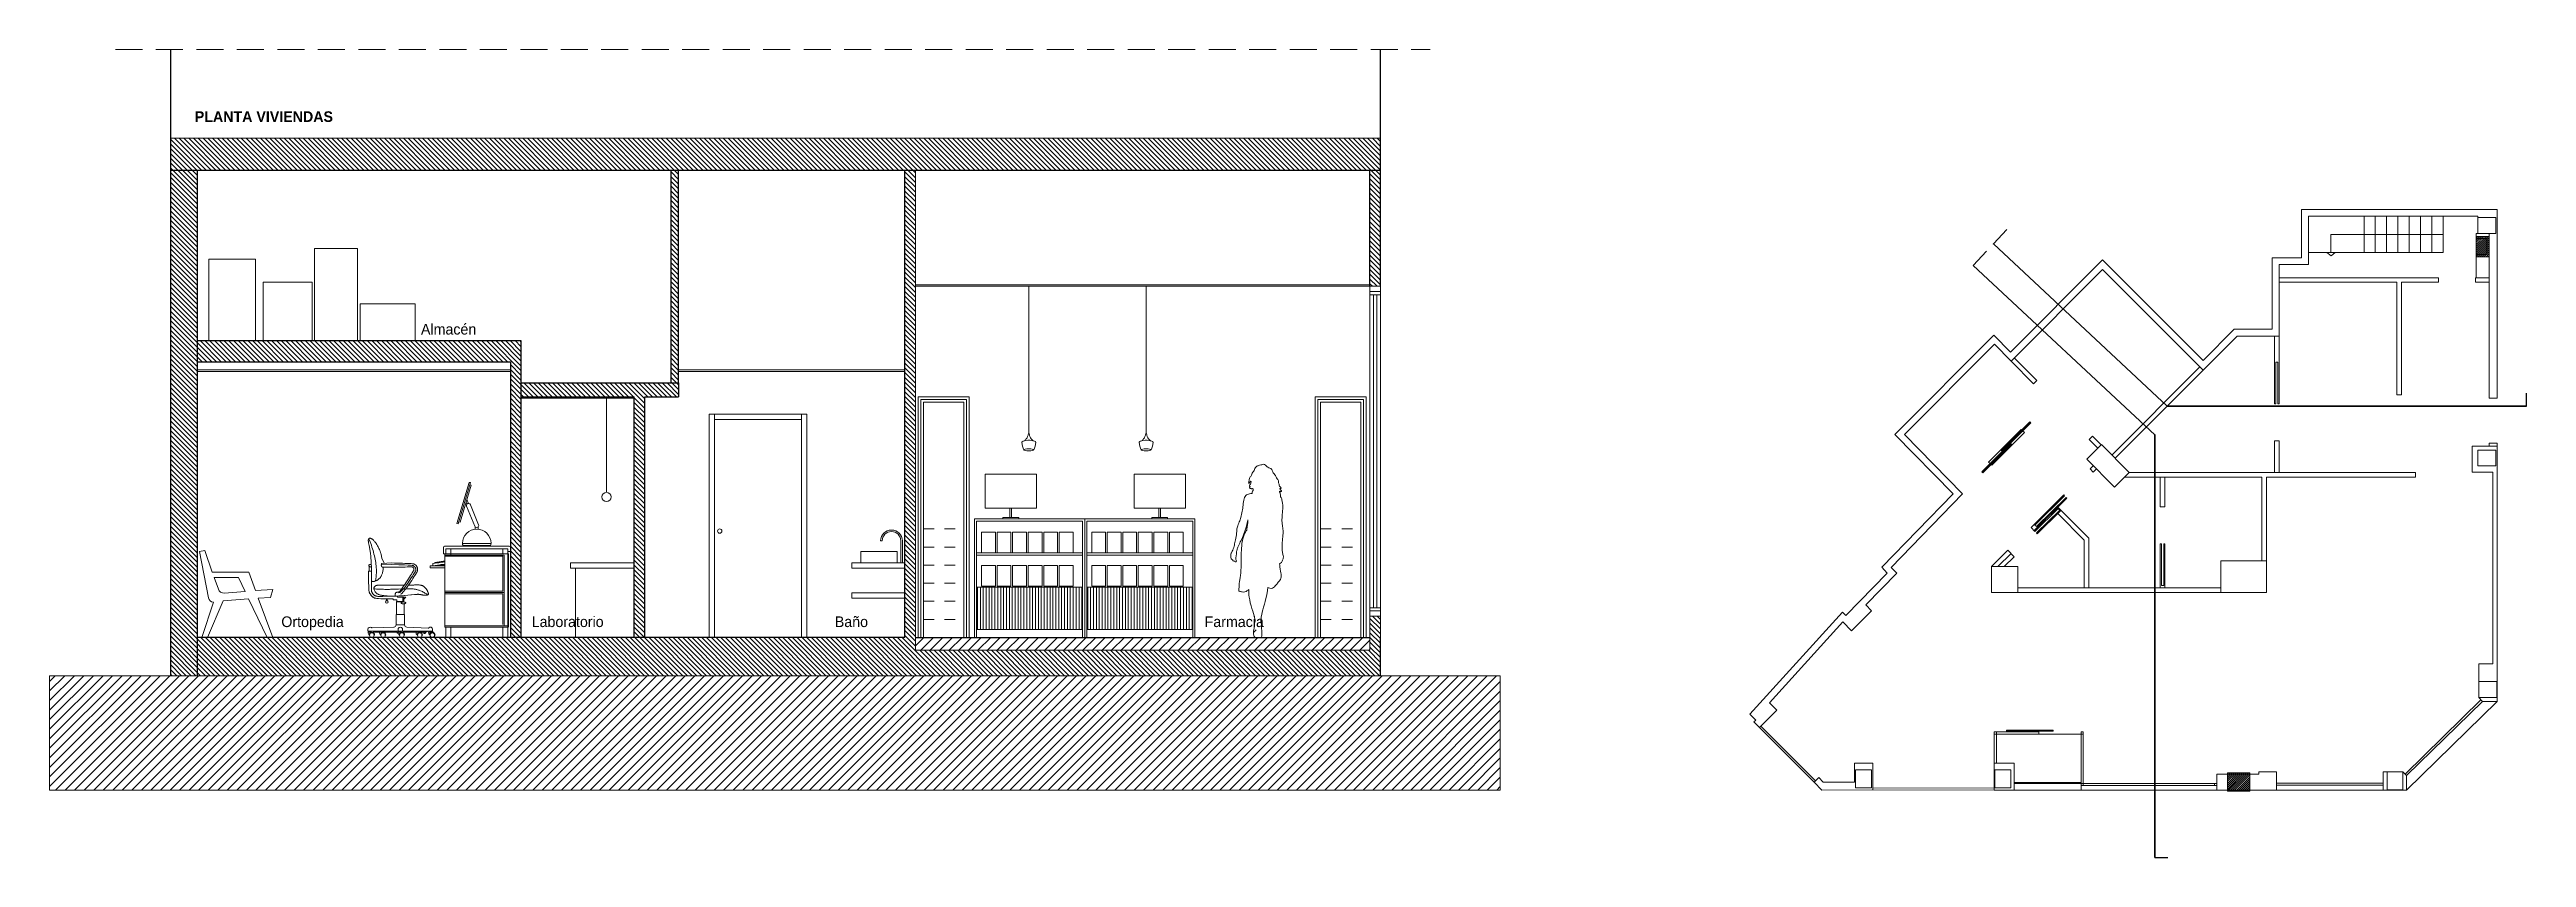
# Model space of a CAD drawing. Header units: millimetres. Extents: x -177 to 251, y 63 to 264.
# Drawn here: x 157.27 to 180.57, y 101.02 to 108.61 of the extents above; entities that cross this region are included whole.
import ezdxf

# ---------------------------------------------------------------- set-up
doc = ezdxf.new("R2010")
doc.units = ezdxf.units.MM
doc.header["$LTSCALE"] = 0.01
doc.linetypes.add('TRAZOS', pattern=[19.05, 12.7, -6.35])
doc.layers.get('0').update_dxf_attribs({"color": 2, "lineweight": 0})
for name, color, linetype, lineweight in [('ARQ_AUXILIARES', 4, 'Continuous', 0), ('ARQ_DISCONTINUAS', 6, 'TRAZOS', 5), ('ARQ_MOBILIARIO', 102, 'Continuous', 5), ('ARQ_PROYECCION', 3, 'Continuous', 9), ('ARQ_PROYECCION 1', 3, 'Continuous', 13), ('ARQ_PROYECCION 2', 5, 'Continuous', 5), ('ARQ_SECCION', 1, 'Continuous', 25), ('TEX_TEXTOS', 7, 'Continuous', 5)]:
    doc.layers.add(name, color=color, linetype=linetype, lineweight=lineweight)
doc.layers.add('ARQ_MOB_PERSONAS', color=7, linetype='Continuous', lineweight=9, true_color=0xa8bd31)
doc.styles.get("Standard").update_dxf_attribs({"font": 'GOTHIC.TTF'})

msp = doc.modelspace()

# ---------------------------------------------------------------- texts
at = {"layer": 'TEX_TEXTOS', "char_height": 0.1, "attachment_point": 1}
for s, insert in [('\\pi0.32522;{\\fCentury Gothic|b1|i0|c0|p34;PLANTA VIVIENDAS}', (158.311, 108.028)), ('\\pi0.6451;Almacén', (160.119, 106.03)), ('\\pi0.60632;Ortopedia', (158.844, 103.281)), ('Laboratorio', (161.806, 103.281)), ('\\pi0.78372;Baño', (163.874, 103.281)), ('Farmacia', (168.137, 103.281))]:
    msp.add_mtext_dynamic_manual_height_columns(s, width=1.89911, gutter_width=12.5, heights=[1.347], dxfattribs=dict(at, insert=insert))

# ---------------------------------------------------------------- blocks, each defined once
blk = doc.blocks.new('awrhaehah')
at = {"layer": 'ARQ_MOB_PERSONAS'}
for points, knots in [([(311.903, 72.924), (311.903, 72.93), (311.903, 72.944), (311.9, 72.961), (311.889, 72.984), (311.911, 72.969), (311.914, 72.983), (311.9, 72.991), (311.892, 73.006), (311.908, 73), (311.908, 73.009), (311.904, 73.017), (311.897, 73.022), (311.888, 73.031), (311.892, 73.044), (311.882, 73.055), (311.885, 73.067), (311.883, 73.082), (311.873, 73.095), (311.856, 73.114), (311.853, 73.134), (311.832, 73.148), (311.827, 73.174), (311.813, 73.192), (311.773, 73.205), (311.764, 73.225), (311.741, 73.234), (311.728, 73.225), (311.704, 73.224), (311.68, 73.212), (311.665, 73.203), (311.656, 73.182), (311.653, 73.162), (311.63, 73.15), (311.636, 73.127), (311.61, 73.107), (311.61, 73.087), (311.607, 73.071), (311.603, 73.063), (311.602, 73.051), (311.612, 73.057), (311.618, 73.064), (311.619, 73.073), (311.631, 73.066), (311.623, 73.057), (311.623, 73.044), (311.614, 73.038), (311.608, 73.024), (311.622, 73.021), (311.612, 73.014), (311.609, 73.003), (311.626, 73.002), (311.632, 73), (311.645, 73.004), (311.646, 72.99), (311.647, 72.98), (311.637, 72.981), (311.635, 72.957)], [-12.495269, -12.495269, -12.495269, -12.495269, -12.22955, -11.95892, -11.727586, -11.493198, -11.33558, -11.084128, -10.892357, -10.70245, -10.556093, -10.376519, -10.199866, -9.99059, -9.781702, -9.563317, -9.363744, -9.138207, -8.888104, -8.587972, -8.325152, -8.034431, -7.732561, -7.447001, -7.069273, -6.791145, -6.514721, -6.28611, -5.995942, -5.683295, -5.435755, -5.157589, -4.887859, -4.610291, -4.342981, -4.016751, -3.750555, -3.510096, -3.32521, -3.155524, -2.995345, -2.793767, -2.644226, -2.470011, -2.283897, -2.071122, -1.871485, -1.669976, -1.498929, -1.325107, -1.154993, -0.928951, -0.771724, -0.582315, -0.374294, -0.201939, 0, 0, 0, 0]), ([(311.635, 72.957), (311.627, 72.957), (311.61, 72.954), (311.571, 72.941), (311.553, 72.894), (311.552, 72.83), (311.539, 72.777), (311.529, 72.719), (311.52, 72.699), (311.498, 72.652), (311.491, 72.615), (311.489, 72.55), (311.472, 72.496), (311.467, 72.449), (311.445, 72.406), (311.438, 72.396), (311.434, 72.38), (311.436, 72.364), (311.437, 72.346), (311.442, 72.339), (311.459, 72.323), (311.47, 72.32), (311.489, 72.309), (311.488, 72.331), (311.48, 72.342), (311.484, 72.357), (311.487, 72.375), (311.488, 72.398), (311.491, 72.421), (311.503, 72.454), (311.525, 72.502), (311.554, 72.558), (311.577, 72.631), (311.59, 72.682), (311.595, 72.708)], [0.040155, 0.040155, 0.040155, 0.040155, 0.300768, 0.658338, 1.052729, 1.50969, 1.948028, 2.378124, 2.653768, 3.055435, 3.41891, 3.874758, 4.311479, 4.711235, 5.100965, 5.301666, 5.521376, 5.762893, 6.001014, 6.170811, 6.442308, 6.651612, 6.873631, 7.093032, 7.311656, 7.528709, 7.774123, 8.050505, 8.322871, 8.657486, 9.078272, 9.536873, 10.038541, 10.549832, 10.549832, 10.549832, 10.549832]), ([(311.595, 72.708), (311.595, 72.681), (311.593, 72.673), (311.595, 72.657), (311.586, 72.654), (311.59, 72.639), (311.587, 72.633), (311.586, 72.624), (311.584, 72.617), (311.585, 72.613)], [2.792918, 2.792918, 2.792918, 2.792918, 3.059711, 3.369305, 3.575225, 3.868714, 4.066213, 4.308728, 4.561442, 4.561442, 4.561442, 4.561442]), ([(311.894, 72.296), (311.901, 72.299), (311.916, 72.309), (311.919, 72.319), (311.923, 72.338), (311.932, 72.348), (311.927, 72.374), (311.919, 72.407), (311.919, 72.437), (311.917, 72.497), (311.928, 72.564), (311.927, 72.62), (311.918, 72.668), (311.916, 72.699), (311.918, 72.762), (311.927, 72.827), (311.919, 72.896), (311.911, 72.916), (311.903, 72.924)], [4.581483, 4.581483, 4.581483, 4.581483, 4.757685, 4.975653, 5.219035, 5.423075, 5.70845, 6.043423, 6.362736, 6.805488, 7.28546, 7.721857, 8.114824, 8.438585, 8.886827, 9.367394, 9.842047, 10.153468, 10.153468, 10.153468, 10.153468]), ([(311.585, 72.613), (311.579, 72.604), (311.568, 72.583), (311.55, 72.545), (311.533, 72.461), (311.533, 72.289), (311.529, 72.191), (311.511, 72.112), (311.515, 72.075), (311.507, 72.039), (311.52, 72.035), (311.553, 72.027), (311.579, 72.035), (311.595, 72.046), (311.605, 72.054)], [0, 0, 0, 0, 0.340315, 0.706043, 1.246633, 2.015994, 2.610019, 3.118831, 3.485837, 3.811611, 3.992863, 4.331968, 4.640359, 4.933237, 4.933237, 4.933237, 4.933237]), ([(311.785, 72.072), (311.836, 72.049), (311.849, 72.091), (311.885, 72.123), (311.902, 72.149), (311.904, 72.156), (311.91, 72.172), (311.909, 72.186), (311.908, 72.196), (311.908, 72.196), (311.906, 72.212), (311.901, 72.245), (311.895, 72.286), (311.894, 72.296)], [1.196758, 1.196758, 1.196758, 1.196758, 3.164584, 3.729927, 3.729927, 3.729927, 3.928441, 4.234126, 4.234126, 4.234126, 4.260384, 4.749195, 4.894001, 4.894001, 4.894001, 4.894001]), ([(311.605, 72.054), (311.604, 72.03), (311.606, 71.976), (311.632, 71.877), (311.66, 71.79), (311.664, 71.767), (311.666, 71.756)], [-1.921441, -1.921441, -1.921441, -1.921441, -1.481326, -0.875389, -0.332391, 0, 0, 0, 0]), ([(311.719, 71.749), (311.719, 71.766), (311.72, 71.8), (311.744, 71.888), (311.769, 71.985), (311.78, 72.027), (311.785, 72.072)], [0, 0, 0, 0, 0.40234, 0.952635, 1.546323, 1.910029, 1.910029, 1.910029, 1.910029]), ([(311.663, 71.755), (311.658, 71.75), (311.658, 71.701), (311.646, 71.654), (311.653, 71.623), (311.656, 71.601), (311.698, 71.603), (311.728, 71.603), (311.729, 71.633), (311.725, 71.685), (311.725, 71.711), (311.723, 71.732), (311.72, 71.746), (311.719, 71.749)], [0, 0, 0, 0, 0.405198, 0.826929, 1.149772, 1.407464, 1.758577, 2.053482, 2.342942, 2.762643, 3.060743, 3.35551, 3.479463, 3.479463, 3.479463, 3.479463])]:
    blk.add_open_spline(points, degree=3, knots=knots, dxfattribs=at)
blk.add_open_spline([(311.666, 71.756), (311.665, 71.756), (311.664, 71.756), (311.663, 71.755)], degree=3, dxfattribs=at)
blk = doc.blocks.new('q4gqwrge')
at = {"layer": 'ARQ_MOBILIARIO'}
for p, q in [((1430.389, 889.423), (1430.389, 890.808)), ((1430.382, 889.423), (1430.397, 889.423))]:
    blk.add_line(p, q, dxfattribs=at)
blk.add_ellipse((1430.389, 889.119), major_axis=(-0.0917, 0), ratio=0.214926, dxfattribs=at)
for points, knots in [([(1430.259, 889.261), (1430.26, 889.264), (1430.262, 889.27), (1430.266, 889.274), (1430.267, 889.275)], [0, 0, 0, 0, 1.084935, 1.711007, 1.711007, 1.711007, 1.711007]), ([(1430.267, 889.275), (1430.288, 889.283), (1430.358, 889.307), (1430.447, 889.302), (1430.504, 889.278), (1430.513, 889.274)], [1.941003, 1.941003, 1.941003, 1.941003, 8.486719, 24.188539, 27.030156, 27.030156, 27.030156, 27.030156]), ([(1430.3, 889.287), (1430.316, 889.298), (1430.359, 889.333), (1430.375, 889.386), (1430.382, 889.423)], [2.482764, 2.482764, 2.482764, 2.482764, 8.247085, 19.15, 19.15, 19.15, 19.15]), ([(1430.477, 889.288), (1430.462, 889.299), (1430.419, 889.334), (1430.403, 889.386), (1430.397, 889.423)], [2.656786, 2.656786, 2.656786, 2.656786, 8.247085, 19.15, 19.15, 19.15, 19.15]), ([(1430.52, 889.261), (1430.518, 889.264), (1430.517, 889.269), (1430.514, 889.273), (1430.513, 889.274)], [0, 0, 0, 0, 1.084935, 1.456668, 1.456668, 1.456668, 1.456668]), ([(1430.259, 889.261), (1430.266, 889.209), (1430.272, 889.155), (1430.298, 889.117), (1430.299, 889.115)], [0, 0, 0, 0, 14.632512, 15.185989, 15.185989, 15.185989, 15.185989]), ([(1430.52, 889.261), (1430.513, 889.209), (1430.506, 889.155), (1430.48, 889.117), (1430.48, 889.115)], [0, 0, 0, 0, 14.632512, 15.185989, 15.185989, 15.185989, 15.185989])]:
    blk.add_open_spline(points, degree=3, knots=knots, dxfattribs=at)
blk = doc.blocks.new('Musa01al')
at = {"color": 0, "linetype": 'ByBlock'}
for points in [[(0.527, 0.44), (0.689, 0.452), (0.666, 0.377), (0.552, 0.369), (0.69, 0), (0.635, 0), (0.462, 0.362), (0.223, 0.345), (0.074, 0), (0.02, 0), (0.13, 0.333, -0.346188), (0.083, 0.373), (0, 0.808), (0.049, 0.818), (0.12, 0.615), (0.463, 0.615)], [(0.138, 0.565), (0.177, 0.454, 0.381218), (0.233, 0.418), (0.429, 0.432), (0.366, 0.565)]]:
    blk.add_lwpolyline(points, format="xyb", close=True, dxfattribs=at)
blk = doc.blocks.new('FEWFWEFEWFFWEF')
h = blk.add_hatch()
h.set_pattern_fill('ANSI31', color=256, scale=0.1, angle=45, style=0)
h.set_pattern_definition([(90, (17.930634, 26.390706), (-0.0125, 2e-18), [])])
edge = h.paths.add_edge_path()
edge.add_line((31.652, 31.416), (31.402, 31.416))
edge.add_ellipse((31.419, 31.438), major_axis=(-0.0198, 0.0198), ratio=1, start_angle=95.4599, end_angle=135)
edge.add_line((31.419, 31.41), (31.634, 31.41))
edge.add_ellipse((31.634, 31.438), major_axis=(0.0198, 0.0198), ratio=1, start_angle=225, end_angle=264.5401)
for p, q in [((31.579, 31.985), (31.593, 31.989)), ((31.683, 31.637), (31.579, 31.985)), ((31.587, 32.008), (31.597, 32.011)), ((31.703, 31.622), (31.587, 32.008)), ((31.713, 31.625), (31.597, 32.011)), ((31.51, 31.613), (31.587, 31.801)), ((31.623, 31.787), (31.545, 31.599)), ((31.605, 31.813), (31.619, 31.849)), ((31.619, 31.807), (31.626, 31.826)), ((31.515, 31.571), (31.515, 31.592)), ((31.541, 31.571), (31.541, 31.592)), ((31.697, 31.641), (31.683, 31.637)), ((31.713, 31.625), (31.703, 31.622)), ((31.391, 31.436), (31.662, 31.436)), ((31.402, 31.416), (31.652, 31.416)), ((31.419, 31.41), (31.634, 31.41))]:
    blk.add_line(p, q)
for centre, radius, start, end in [((31.605, 31.794), 0.0192, 337.6472, 157.6472), ((31.527, 31.436), 0.135, 0.8343, 179.1657), ((31.528, 31.606), 0.0192, 157.6472, 337.6472), ((31.419, 31.438), 0.0279, 179.1657, 270), ((31.634, 31.438), 0.0279, 270, 0.8343)]:
    blk.add_arc(centre, radius, start, end)
blk = doc.blocks.new('wrgwrgwg')
at = {"layer": 'ARQ_MOBILIARIO', "ltscale": 10}
for p, q in [((302.708, 72.27), (302.708, 72.33)), ((302.708, 72.27), (302.708, 72.33)), ((302.708, 72.27), (302.723, 72.27)), ((302.708, 72.27), (302.723, 72.27)), ((303.328, 72.34), (302.718, 72.34)), ((302.723, 72.27), (302.777, 72.27)), ((302.723, 72.258), (302.723, 72.27)), ((302.723, 72.27), (302.777, 72.27)), ((302.723, 72.258), (302.723, 72.27)), ((302.777, 72.258), (302.723, 72.258)), ((302.777, 72.258), (302.723, 72.258)), ((302.723, 72.246), (302.723, 71.917)), ((302.723, 72.246), (302.723, 71.917)), ((303.314, 72.316), (302.732, 72.316)), ((302.732, 72.316), (302.777, 72.316)), ((302.732, 72.27), (302.732, 72.316)), ((302.732, 72.316), (302.732, 72.27)), ((302.732, 72.316), (302.777, 72.316)), ((302.732, 72.27), (302.732, 72.316)), ((302.732, 72.316), (302.732, 72.27)), ((302.777, 72.27), (302.732, 72.27)), ((302.777, 72.27), (302.732, 72.27)), ((302.777, 72.316), (302.777, 72.27)), ((302.777, 72.316), (302.777, 72.27)), ((303.268, 72.27), (302.777, 72.27)), ((302.777, 72.27), (302.777, 72.258)), ((302.777, 72.27), (302.777, 72.258)), ((303.268, 72.316), (303.268, 72.27)), ((303.268, 72.27), (303.32, 72.27)), ((303.314, 72.316), (303.314, 72.27)), ((303.314, 72.295), (303.314, 72.316)), ((303.314, 72.295), (303.314, 72.293)), ((303.314, 72.29), (303.338, 72.29)), ((303.314, 71.58), (303.314, 72.27)), ((303.32, 71.58), (303.32, 72.27)), ((303.338, 72.29), (303.338, 72.33)), ((302.151, 72.18), (302.13, 72.229)), ((302.583, 72.156), (302.723, 72.156)), ((302.583, 72.156), (302.583, 72.136)), ((302.583, 72.156), (302.723, 72.156)), ((302.583, 72.156), (302.583, 72.136)), ((302.583, 72.136), (302.723, 72.136)), ((302.583, 72.136), (302.723, 72.136)), ((302.61, 72.177), (302.723, 72.194)), ((302.61, 72.177), (302.723, 72.194)), ((302.61, 72.156), (302.61, 72.177)), ((302.61, 72.156), (302.61, 72.177)), ((302.723, 72.173), (302.61, 72.156)), ((302.723, 72.173), (302.61, 72.156)), ((302.625, 72.18), (302.629, 72.189)), ((302.625, 72.18), (302.629, 72.189)), ((302.664, 72.186), (302.625, 72.18)), ((302.664, 72.186), (302.625, 72.18)), ((302.648, 72.19), (302.629, 72.189)), ((302.648, 72.19), (302.629, 72.189)), ((302.629, 72.189), (302.644, 72.189)), ((302.629, 72.189), (302.644, 72.189)), ((302.644, 72.183), (302.704, 72.192)), ((302.649, 72.192), (302.644, 72.183)), ((302.644, 72.183), (302.704, 72.192)), ((302.649, 72.192), (302.644, 72.183)), ((302.644, 72.189), (302.644, 72.183)), ((302.644, 72.189), (302.644, 72.183)), ((302.645, 72.161), (302.645, 72.156)), ((302.645, 72.161), (302.645, 72.156)), ((302.645, 72.156), (302.723, 72.156)), ((302.645, 72.156), (302.723, 72.156)), ((302.646, 72.156), (302.646, 72.162)), ((302.646, 72.156), (302.646, 72.162)), ((302.647, 72.162), (302.647, 72.156)), ((302.647, 72.162), (302.647, 72.156)), ((302.664, 72.192), (302.649, 72.192)), ((302.664, 72.192), (302.649, 72.192)), ((302.649, 72.183), (302.649, 72.184)), ((302.649, 72.183), (302.649, 72.184)), ((302.65, 72.184), (302.65, 72.183)), ((302.65, 72.184), (302.65, 72.183)), ((302.65, 72.156), (302.65, 72.162)), ((302.65, 72.156), (302.65, 72.162)), ((302.651, 72.184), (302.651, 72.184)), ((302.651, 72.184), (302.651, 72.184)), ((302.652, 72.163), (302.652, 72.156)), ((302.652, 72.163), (302.652, 72.156)), ((302.653, 72.184), (302.653, 72.184)), ((302.653, 72.184), (302.653, 72.184)), ((302.657, 72.185), (302.654, 72.185)), ((302.657, 72.185), (302.654, 72.185)), ((302.655, 72.185), (302.655, 72.184)), ((302.655, 72.185), (302.655, 72.184)), ((302.668, 72.194), (302.664, 72.186)), ((302.668, 72.194), (302.664, 72.186)), ((302.664, 72.186), (302.664, 72.192)), ((302.664, 72.186), (302.664, 72.192)), ((302.688, 72.197), (302.668, 72.194)), ((302.688, 72.197), (302.668, 72.194)), ((302.684, 72.194), (302.668, 72.194)), ((302.684, 72.194), (302.668, 72.194)), ((302.723, 72.166), (302.676, 72.166)), ((302.723, 72.166), (302.676, 72.166)), ((302.688, 72.197), (302.684, 72.189)), ((302.688, 72.197), (302.684, 72.189)), ((302.684, 72.189), (302.684, 72.194)), ((302.684, 72.189), (302.684, 72.194)), ((302.685, 72.168), (302.723, 72.168)), ((302.685, 72.168), (302.723, 72.168)), ((302.704, 72.197), (302.688, 72.197)), ((302.704, 72.197), (302.688, 72.197)), ((302.708, 72.2), (302.704, 72.192)), ((302.708, 72.2), (302.704, 72.192)), ((302.704, 72.192), (302.704, 72.197)), ((302.704, 72.192), (302.704, 72.197)), ((302.704, 72.192), (302.704, 72.192)), ((302.704, 72.192), (302.704, 72.192)), ((302.723, 72.2), (302.708, 72.2)), ((302.723, 72.2), (302.708, 72.2)), ((302.267, 71.817), (302.266, 71.698)), ((302.267, 71.817), (302.266, 71.698)), ((302.267, 71.817), (302.271, 71.821)), ((302.267, 71.817), (302.303, 71.817)), ((302.271, 71.836), (302.271, 71.821)), ((302.271, 71.821), (302.303, 71.821)), ((302.326, 71.821), (302.303, 71.821)), ((302.326, 71.817), (302.303, 71.817)), ((302.339, 71.8), (302.34, 71.698)), ((302.723, 71.893), (302.723, 71.606)), ((302.723, 71.893), (302.723, 71.606)), ((301.998, 71.56), (301.998, 71.541)), ((302.244, 71.581), (302.038, 71.573)), ((302.263, 71.601), (302.263, 71.698)), ((302.263, 71.698), (302.342, 71.698)), ((302.263, 71.698), (302.342, 71.698)), ((302.303, 71.698), (302.269, 71.698)), ((302.338, 71.601), (302.342, 71.601)), ((302.342, 71.601), (302.342, 71.698)), ((302.565, 71.571), (302.363, 71.58)), ((302.607, 71.541), (302.607, 71.56)), ((302.723, 71.58), (303.314, 71.58)), ((302.732, 71.58), (302.732, 71.482)), ((302.732, 71.58), (302.732, 71.482)), ((303.314, 71.58), (303.314, 71.482)), ((303.314, 71.58), (303.318, 71.58)), ((303.32, 71.59), (303.32, 71.58)), ((301.998, 71.541), (302.303, 71.541)), ((302, 71.533), (302.003, 71.533)), ((302.003, 71.533), (302.033, 71.533)), ((302.011, 71.533), (302.011, 71.541)), ((302.022, 71.533), (302.022, 71.541)), ((302.033, 71.533), (302.033, 71.531)), ((302.061, 71.506), (302.055, 71.506)), ((302.137, 71.531), (302.137, 71.534)), ((302.162, 71.506), (302.167, 71.506)), ((302.287, 71.533), (302.282, 71.533)), ((302.294, 71.541), (302.294, 71.533)), ((302.331, 71.528), (302.331, 71.541)), ((302.338, 71.506), (302.343, 71.506)), ((302.507, 71.506), (302.512, 71.506)), ((302.569, 71.533), (302.573, 71.533)), ((302.58, 71.533), (302.58, 71.541)), ((302.63, 71.506), (302.625, 71.506))]:
    blk.add_line(p, q, dxfattribs=at)
for points in [[(302.033, 72.012), (302.032, 72.054), (302.032, 72.09), (302.032, 72.122), (302.031, 72.149), (302.03, 72.172), (302.029, 72.192), (302.028, 72.21), (302.027, 72.225), (302.026, 72.24), (302.025, 72.253), (302.023, 72.266), (302.022, 72.277), (302.02, 72.288), (302.019, 72.298), (302.017, 72.308), (302.016, 72.317), (302.014, 72.326), (302.013, 72.335), (302.011, 72.343), (302.009, 72.35), (302.008, 72.358), (302.007, 72.364), (302.005, 72.37), (302.004, 72.375), (302.004, 72.379), (302.003, 72.383), (302.002, 72.386), (302.002, 72.389), (302.001, 72.391), (302.001, 72.393), (302.001, 72.394), (302.001, 72.396), (302.001, 72.397), (302.001, 72.398), (302.001, 72.399), (302.001, 72.401), (302.002, 72.402), (302.002, 72.403), (302.002, 72.404), (302.003, 72.405), (302.003, 72.407), (302.004, 72.408), (302.005, 72.409), (302.005, 72.41), (302.006, 72.411), (302.007, 72.412), (302.008, 72.413), (302.009, 72.414), (302.01, 72.414), (302.012, 72.415), (302.013, 72.415), (302.015, 72.415), (302.017, 72.415), (302.019, 72.415), (302.02, 72.415), (302.022, 72.415), (302.025, 72.414), (302.027, 72.414), (302.029, 72.413), (302.031, 72.411), (302.034, 72.41), (302.037, 72.408), (302.04, 72.406), (302.043, 72.403), (302.047, 72.4), (302.051, 72.396), (302.055, 72.392), (302.059, 72.387), (302.063, 72.382), (302.068, 72.377), (302.072, 72.371), (302.076, 72.365), (302.081, 72.358), (302.085, 72.351), (302.089, 72.344), (302.094, 72.336), (302.098, 72.328), (302.102, 72.32), (302.106, 72.311), (302.109, 72.302), (302.113, 72.293), (302.117, 72.283), (302.12, 72.274), (302.123, 72.264), (302.13, 72.229)], [(302.068, 72.014), (302.072, 72.034), (302.075, 72.053), (302.077, 72.072), (302.078, 72.089), (302.079, 72.107), (302.078, 72.123), (302.077, 72.14), (302.076, 72.156), (302.074, 72.172), (302.072, 72.188), (302.069, 72.204), (302.067, 72.22), (302.063, 72.235), (302.059, 72.251), (302.055, 72.267), (302.051, 72.284), (302.046, 72.3), (302.041, 72.317), (302.036, 72.333), (302.031, 72.35), (302.025, 72.366), (302.019, 72.381), (302.013, 72.397), (302.006, 72.411)], [(302.005, 72.105), (302.005, 72.045), (302.005, 71.999), (302.006, 71.965), (302.007, 71.941), (302.008, 71.925), (302.009, 71.915), (302.011, 71.909), (302.012, 71.905), (302.014, 71.901), (302.016, 71.897), (302.019, 71.893), (302.021, 71.889), (302.024, 71.886), (302.026, 71.882), (302.029, 71.878), (302.032, 71.875), (302.035, 71.872), (302.038, 71.869), (302.041, 71.866), (302.045, 71.863), (302.049, 71.861), (302.053, 71.859), (302.057, 71.856), (302.061, 71.854), (302.066, 71.853), (302.073, 71.851), (302.083, 71.849), (302.098, 71.848), (302.119, 71.847), (302.148, 71.846), (302.185, 71.846), (302.234, 71.845)], [(302.032, 72.105), (302.005, 72.105)], [(302.03, 72.171), (302.025, 72.17), (302.021, 72.17), (302.018, 72.169), (302.015, 72.168), (302.013, 72.168), (302.012, 72.167), (302.01, 72.166), (302.009, 72.165), (302.008, 72.164), (302.008, 72.163), (302.007, 72.163), (302.007, 72.162), (302.007, 72.161), (302.007, 72.159), (302.007, 72.158), (302.007, 72.157), (302.007, 72.156), (302.008, 72.155), (302.01, 72.153), (302.012, 72.151), (302.015, 72.149), (302.019, 72.147), (302.024, 72.144), (302.031, 72.14)], [(302.011, 72.152), (302.011, 72.105)], [(302.032, 72.105), (302.031, 72.049), (302.031, 72.007), (302.031, 71.975), (302.031, 71.953), (302.031, 71.938), (302.031, 71.929), (302.032, 71.924), (302.032, 71.921), (302.033, 71.918), (302.033, 71.915), (302.034, 71.913), (302.035, 71.91), (302.036, 71.908), (302.037, 71.905), (302.038, 71.903), (302.04, 71.9), (302.041, 71.898), (302.042, 71.895), (302.044, 71.893), (302.046, 71.891), (302.048, 71.889), (302.05, 71.887), (302.052, 71.885), (302.054, 71.883), (302.056, 71.881), (302.058, 71.88), (302.061, 71.878), (302.063, 71.877), (302.066, 71.875), (302.069, 71.874), (302.072, 71.873), (302.075, 71.872), (302.079, 71.871), (302.084, 71.87), (302.091, 71.869), (302.102, 71.869), (302.117, 71.869), (302.137, 71.869), (302.164, 71.87), (302.198, 71.872)], [(302.142, 72.143), (302.142, 72.136), (302.142, 72.127), (302.141, 72.118), (302.139, 72.11), (302.138, 72.102), (302.136, 72.095), (302.134, 72.088), (302.132, 72.081), (302.129, 72.075), (302.127, 72.07), (302.125, 72.065), (302.122, 72.06), (302.12, 72.056), (302.117, 72.051), (302.115, 72.048), (302.112, 72.044), (302.109, 72.04), (302.105, 72.037), (302.102, 72.034), (302.099, 72.031), (302.095, 72.028), (302.092, 72.026), (302.089, 72.023), (302.086, 72.021), (302.083, 72.02), (302.081, 72.019), (302.078, 72.018), (302.077, 72.017), (302.075, 72.016), (302.074, 72.016), (302.072, 72.016), (302.071, 72.016), (302.07, 72.015), (302.07, 72.015), (302.069, 72.015), (302.068, 72.014), (302.068, 72.014), (302.067, 72.014), (302.066, 72.013), (302.066, 72.013), (302.065, 72.012), (302.064, 72.012), (302.063, 72.012), (302.062, 72.011), (302.06, 72.011), (302.059, 72.01), (302.057, 72.01), (302.055, 72.01), (302.053, 72.009), (302.051, 72.009), (302.049, 72.009), (302.046, 72.009), (302.044, 72.009), (302.041, 72.009), (302.038, 72.01), (302.035, 72.011), (302.033, 72.012)], [(302.14, 72.143), (302.137, 72.143), (302.134, 72.144), (302.133, 72.144), (302.132, 72.145), (302.131, 72.146), (302.13, 72.147), (302.129, 72.148), (302.128, 72.149), (302.128, 72.15), (302.127, 72.151), (302.126, 72.152), (302.126, 72.154), (302.125, 72.155), (302.125, 72.156), (302.125, 72.158), (302.125, 72.159), (302.124, 72.161), (302.124, 72.162), (302.124, 72.164), (302.124, 72.165), (302.125, 72.167), (302.125, 72.168), (302.125, 72.17), (302.125, 72.171), (302.125, 72.172), (302.126, 72.173), (302.126, 72.175), (302.126, 72.176), (302.127, 72.177), (302.127, 72.178), (302.128, 72.179), (302.128, 72.179)], [(302.125, 72.172), (302.219, 72.169), (302.29, 72.167), (302.341, 72.165), (302.377, 72.163), (302.4, 72.162), (302.413, 72.16), (302.42, 72.159), (302.423, 72.158), (302.426, 72.157), (302.428, 72.155), (302.43, 72.154), (302.432, 72.153), (302.434, 72.151), (302.436, 72.15), (302.437, 72.148), (302.439, 72.147), (302.44, 72.145), (302.442, 72.143), (302.443, 72.14), (302.445, 72.138), (302.446, 72.136), (302.447, 72.134), (302.448, 72.131), (302.449, 72.129), (302.449, 72.127), (302.449, 72.124), (302.45, 72.122), (302.45, 72.12), (302.449, 72.118), (302.449, 72.116), (302.449, 72.114), (302.448, 72.112), (302.448, 72.11), (302.447, 72.108), (302.446, 72.105), (302.444, 72.102), (302.441, 72.097), (302.437, 72.091), (302.431, 72.082), (302.424, 72.072), (302.416, 72.058), (302.406, 72.043), (302.395, 72.027), (302.384, 72.01), (302.373, 71.993), (302.362, 71.977), (302.352, 71.962), (302.343, 71.949), (302.301, 71.908)], [(302.128, 72.179), (302.223, 72.183), (302.247, 72.182), (302.272, 72.181), (302.298, 72.181), (302.322, 72.18), (302.345, 72.179), (302.365, 72.178), (302.381, 72.178), (302.394, 72.177), (302.404, 72.177), (302.412, 72.176), (302.417, 72.176), (302.421, 72.175), (302.424, 72.175), (302.427, 72.174), (302.429, 72.174), (302.431, 72.173), (302.433, 72.172), (302.435, 72.172), (302.436, 72.171), (302.438, 72.17), (302.44, 72.169), (302.442, 72.168), (302.444, 72.166), (302.445, 72.165), (302.447, 72.163), (302.449, 72.162), (302.451, 72.16), (302.453, 72.158), (302.454, 72.155), (302.456, 72.153), (302.458, 72.15), (302.459, 72.148), (302.46, 72.145), (302.462, 72.142), (302.463, 72.138), (302.463, 72.135), (302.464, 72.132), (302.464, 72.129), (302.465, 72.125), (302.465, 72.122), (302.464, 72.119), (302.464, 72.116), (302.464, 72.113), (302.463, 72.111), (302.463, 72.108), (302.462, 72.106), (302.462, 72.104), (302.461, 72.101), (302.46, 72.099), (302.458, 72.095), (302.455, 72.09), (302.451, 72.084), (302.446, 72.076), (302.439, 72.065), (302.43, 72.052), (302.421, 72.037), (302.41, 72.02), (302.399, 72.003), (302.388, 71.986), (302.377, 71.97), (302.367, 71.955), (302.313, 71.893)], [(302.297, 71.915), (302.334, 71.966), (302.345, 71.981), (302.356, 71.998), (302.367, 72.016), (302.379, 72.033), (302.39, 72.05), (302.4, 72.066), (302.408, 72.079), (302.415, 72.09), (302.421, 72.099), (302.425, 72.105), (302.427, 72.11), (302.429, 72.114), (302.43, 72.117), (302.431, 72.119), (302.431, 72.12), (302.431, 72.122), (302.431, 72.124), (302.431, 72.126), (302.43, 72.128), (302.43, 72.13), (302.429, 72.132), (302.429, 72.133), (302.428, 72.135), (302.427, 72.137), (302.426, 72.138), (302.425, 72.139), (302.424, 72.141), (302.423, 72.142), (302.422, 72.143), (302.421, 72.144), (302.42, 72.144), (302.419, 72.145), (302.417, 72.145), (302.414, 72.146), (302.409, 72.146), (302.403, 72.146), (302.394, 72.146), (302.382, 72.146), (302.366, 72.146), (302.347, 72.145), (302.324, 72.145), (302.3, 72.144), (302.274, 72.144), (302.249, 72.143), (302.225, 72.143), (302.14, 72.143)], [(302.054, 71.94), (302.055, 71.945), (302.055, 71.949), (302.056, 71.952), (302.058, 71.956), (302.059, 71.958), (302.061, 71.961), (302.063, 71.963), (302.065, 71.965), (302.067, 71.966), (302.069, 71.968), (302.071, 71.969), (302.072, 71.97), (302.074, 71.971), (302.077, 71.972), (302.079, 71.973), (302.081, 71.973), (302.083, 71.973), (302.086, 71.974), (302.088, 71.974), (302.092, 71.974), (302.096, 71.974), (302.1, 71.974), (302.106, 71.974), (302.112, 71.974), (302.12, 71.974), (302.128, 71.974), (302.137, 71.974), (302.147, 71.974), (302.158, 71.974), (302.17, 71.974), (302.182, 71.974), (302.194, 71.974), (302.207, 71.974), (302.219, 71.974), (302.232, 71.974), (302.246, 71.974), (302.252, 71.974)], [(302.054, 71.94), (302.067, 71.939), (302.08, 71.938), (302.093, 71.938), (302.107, 71.937), (302.12, 71.937), (302.132, 71.936), (302.144, 71.936), (302.156, 71.935), (302.166, 71.935), (302.176, 71.935), (302.185, 71.935), (302.193, 71.935), (302.202, 71.935), (302.21, 71.936), (302.219, 71.936), (302.227, 71.936), (302.236, 71.936), (302.246, 71.936), (302.256, 71.937), (302.266, 71.937), (302.276, 71.937), (302.286, 71.937), (302.286, 71.937)], [(302.343, 71.876), (302.34, 71.876), (302.332, 71.875), (302.324, 71.875), (302.316, 71.874), (302.307, 71.874), (302.298, 71.873), (302.289, 71.873), (302.279, 71.872), (302.269, 71.872), (302.259, 71.872), (302.249, 71.872), (302.239, 71.872), (302.229, 71.871), (302.219, 71.871), (302.21, 71.872), (302.202, 71.872), (302.194, 71.872), (302.186, 71.872), (302.179, 71.873), (302.173, 71.873), (302.166, 71.874), (302.16, 71.875), (302.154, 71.875), (302.148, 71.876), (302.143, 71.877), (302.137, 71.878), (302.131, 71.879), (302.126, 71.88), (302.121, 71.881), (302.116, 71.882), (302.111, 71.883), (302.106, 71.884), (302.102, 71.886), (302.098, 71.887), (302.094, 71.889), (302.09, 71.891), (302.086, 71.893), (302.082, 71.896), (302.079, 71.898), (302.075, 71.901), (302.072, 71.905), (302.068, 71.909), (302.065, 71.913), (302.062, 71.918), (302.059, 71.925), (302.057, 71.932), (302.054, 71.94)], [(302.173, 71.846), (302.173, 71.831)], [(302.179, 71.846), (302.179, 71.831)], [(302.234, 71.845), (302.234, 71.837), (302.271, 71.837), (302.271, 71.836)], [(302.246, 71.974), (302.337, 71.975), (302.341, 71.975)], [(302.255, 71.872), (302.255, 71.879), (302.255, 71.884), (302.255, 71.889), (302.255, 71.892), (302.256, 71.895), (302.256, 71.897), (302.257, 71.899), (302.257, 71.9), (302.258, 71.901), (302.258, 71.902), (302.259, 71.903), (302.26, 71.904), (302.26, 71.904), (302.261, 71.905), (302.262, 71.905), (302.263, 71.906), (302.264, 71.906), (302.265, 71.907), (302.266, 71.907), (302.267, 71.907), (302.269, 71.908), (302.27, 71.908), (302.271, 71.908), (302.273, 71.908), (302.274, 71.908), (302.276, 71.908), (302.277, 71.909), (302.278, 71.909), (302.28, 71.909), (302.281, 71.909), (302.283, 71.909), (302.284, 71.91), (302.286, 71.91), (302.287, 71.91), (302.289, 71.911), (302.29, 71.911), (302.292, 71.912), (302.293, 71.913), (302.295, 71.913), (302.296, 71.914), (302.297, 71.915)], [(302.28, 71.873), (302.277, 71.862), (302.354, 71.861)], [(302.286, 71.937), (302.368, 71.94), (302.377, 71.94), (302.386, 71.94), (302.394, 71.94), (302.402, 71.94), (302.41, 71.94), (302.418, 71.94), (302.425, 71.939), (302.432, 71.938), (302.439, 71.938), (302.446, 71.936), (302.452, 71.935), (302.459, 71.933), (302.466, 71.931), (302.473, 71.929), (302.48, 71.927), (302.487, 71.924), (302.494, 71.921), (302.502, 71.917), (302.51, 71.914), (302.518, 71.91), (302.526, 71.906), (302.535, 71.901), (302.543, 71.897), (302.55, 71.893), (302.557, 71.888), (302.564, 71.884)], [(302.301, 71.908), (302.299, 71.907), (302.295, 71.906), (302.291, 71.905), (302.286, 71.904)], [(302.313, 71.893), (302.312, 71.893), (302.305, 71.89)], [(302.326, 71.816), (302.324, 71.816), (302.321, 71.815), (302.32, 71.815), (302.318, 71.814), (302.317, 71.814), (302.316, 71.813), (302.315, 71.812), (302.314, 71.812), (302.313, 71.811), (302.312, 71.81), (302.311, 71.809), (302.311, 71.809), (302.311, 71.808), (302.31, 71.807), (302.31, 71.806), (302.311, 71.805), (302.311, 71.805), (302.312, 71.804), (302.313, 71.803), (302.314, 71.803), (302.315, 71.802), (302.317, 71.802), (302.318, 71.801), (302.319, 71.801), (302.321, 71.8), (302.322, 71.8), (302.324, 71.8), (302.326, 71.8), (302.327, 71.799), (302.329, 71.799), (302.331, 71.799), (302.332, 71.799), (302.334, 71.799), (302.336, 71.799), (302.338, 71.8), (302.34, 71.8), (302.342, 71.8), (302.344, 71.801), (302.345, 71.801), (302.347, 71.802), (302.349, 71.802), (302.35, 71.803), (302.352, 71.804), (302.353, 71.804), (302.354, 71.805), (302.355, 71.806), (302.355, 71.806), (302.356, 71.807), (302.356, 71.808), (302.356, 71.808), (302.356, 71.809), (302.355, 71.81), (302.355, 71.81), (302.354, 71.811), (302.353, 71.812), (302.353, 71.812), (302.352, 71.813), (302.35, 71.813), (302.349, 71.814), (302.347, 71.815), (302.345, 71.815), (302.342, 71.815), (302.339, 71.816), (302.335, 71.816)], [(302.326, 71.862), (302.326, 71.816)], [(302.335, 71.862), (302.335, 71.816)], [(302.335, 71.844), (302.339, 71.846), (302.342, 71.848), (302.344, 71.849), (302.346, 71.851), (302.348, 71.853), (302.349, 71.855), (302.351, 71.858), (302.354, 71.861)], [(302.381, 71.976), (302.382, 71.976), (302.391, 71.976), (302.399, 71.976), (302.407, 71.976), (302.413, 71.976), (302.419, 71.976), (302.425, 71.976), (302.431, 71.976), (302.436, 71.977), (302.441, 71.977), (302.446, 71.977), (302.451, 71.977), (302.457, 71.977), (302.462, 71.977), (302.467, 71.977), (302.472, 71.977), (302.477, 71.977), (302.481, 71.977), (302.486, 71.976), (302.49, 71.976), (302.494, 71.975), (302.499, 71.974), (302.503, 71.973), (302.506, 71.971), (302.51, 71.97), (302.514, 71.968), (302.517, 71.966), (302.521, 71.964), (302.524, 71.962), (302.528, 71.959), (302.531, 71.956), (302.534, 71.954), (302.537, 71.951), (302.54, 71.947), (302.543, 71.944), (302.545, 71.941), (302.548, 71.937), (302.55, 71.934), (302.552, 71.93), (302.554, 71.927), (302.556, 71.924), (302.558, 71.921), (302.559, 71.918), (302.56, 71.915), (302.562, 71.913), (302.563, 71.91), (302.564, 71.908), (302.564, 71.906), (302.565, 71.904), (302.565, 71.902), (302.566, 71.901), (302.566, 71.899), (302.567, 71.897), (302.567, 71.896), (302.567, 71.894), (302.567, 71.893), (302.567, 71.892), (302.567, 71.891), (302.567, 71.89), (302.567, 71.889), (302.567, 71.888), (302.566, 71.887), (302.566, 71.886), (302.565, 71.886), (302.565, 71.885), (302.564, 71.884), (302.563, 71.884), (302.562, 71.883), (302.56, 71.883), (302.558, 71.882), (302.556, 71.882), (302.554, 71.881), (302.551, 71.881), (302.547, 71.881), (302.543, 71.881), (302.539, 71.881), (302.535, 71.881), (302.53, 71.881), (302.525, 71.882), (302.521, 71.882), (302.516, 71.882), (302.512, 71.883), (302.509, 71.883), (302.505, 71.884), (302.503, 71.884), (302.5, 71.885), (302.498, 71.885), (302.496, 71.886), (302.494, 71.886), (302.492, 71.886), (302.49, 71.887), (302.488, 71.887), (302.486, 71.887), (302.484, 71.888), (302.482, 71.888), (302.479, 71.888), (302.477, 71.888), (302.474, 71.889), (302.471, 71.889), (302.468, 71.889), (302.465, 71.889), (302.462, 71.888), (302.458, 71.888), (302.455, 71.888), (302.451, 71.888), (302.447, 71.887), (302.444, 71.887), (302.44, 71.887), (302.343, 71.876), (302.432, 71.886)], [(303.268, 71.606), (303.268, 71.893), (302.723, 71.893), (302.723, 71.905), (303.28, 71.905), (303.28, 71.594), (302.723, 71.594), (302.723, 71.606)], [(302.042, 71.541), (302.059, 71.534), (302.274, 71.534)], [(302.274, 71.541), (302.274, 71.523), (302.283, 71.523)], [(302.287, 71.533), (302.315, 71.533)], [(302.303, 71.541), (302.607, 71.541)], [(302.306, 71.533), (302.306, 71.541)], [(302.315, 71.533), (302.315, 71.531)], [(302.564, 71.541), (302.547, 71.534), (302.331, 71.534)], [(302.485, 71.531), (302.485, 71.534)], [(302.573, 71.533), (302.603, 71.533)], [(302.59, 71.533), (302.59, 71.541)], [(302.603, 71.533), (302.603, 71.531)]]:
    blk.add_lwpolyline(points, dxfattribs=at)
for points in [[(302.723, 72.258), (303.28, 72.258), (303.28, 71.905), (302.723, 71.905), (302.723, 71.917), (303.268, 71.917), (303.268, 72.246), (302.723, 72.246)], [(302.723, 71.594), (303.314, 71.594), (303.314, 71.58), (302.723, 71.58)], [(302.732, 71.482), (302.732, 71.58), (302.777, 71.58), (302.777, 71.482)], [(302.732, 71.482), (302.732, 71.58), (302.777, 71.58), (302.777, 71.482)], [(303.268, 71.482), (303.268, 71.58), (303.314, 71.58), (303.314, 71.482)]]:
    blk.add_lwpolyline(points, close=True, dxfattribs=at)
for points in [[(302.338, 71.601), (302.303, 71.601), (302.263, 71.601, -0.290593)], [(302.324, 71.541), (302.324, 71.565, 0.121883), (302.323, 71.567, 0.603282), (302.283, 71.567, 0.121883), (302.282, 71.565), (302.282, 71.541)]]:
    blk.add_lwpolyline(points, format="xyb", dxfattribs=at)
for centre in [(302.035, 71.505), (302.141, 71.505), (302.317, 71.505), (302.486, 71.505), (302.604, 71.505)]:
    blk.add_circle(centre, 0.0208, dxfattribs=at)
for centre, radius, start, end in [((302.718, 72.33), 0.01, 90, 180), ((302.718, 72.33), 0.01, 90, 180), ((303.328, 72.33), 0.01, 0, 90), ((302.176, 71.819), 0.012, 104.0183, 75.9817), ((302.019, 71.559), 0.0209, 51.9711, 176.0545), ((302.038, 71.583), 0.00966, 231.9711, 272.1261), ((302.24, 71.603), 0.0229, 278.4022, 354.6433), ((302.365, 71.603), 0.0229, 185.3567, 264.8158), ((302.565, 71.581), 0.00966, 267.3134, 313.744), ((302.586, 71.559), 0.0209, 3.9455, 133.744), ((302.029, 71.53), 0.0297, 175.1046, 238.7971), ((302.035, 71.505), 0.026, 1.1182, 172.6475), ((302.136, 71.53), 0.0297, 173.6653, 238.7971), ((302.141, 71.505), 0.026, 1.1182, 172.6475), ((302.312, 71.53), 0.0297, 175.1046, 238.7971), ((302.317, 71.505), 0.026, 1.1182, 172.6475), ((302.48, 71.53), 0.0297, 173.6653, 238.7971), ((302.486, 71.505), 0.026, 1.1182, 172.6475), ((302.599, 71.53), 0.0297, 175.1046, 238.7971), ((302.604, 71.505), 0.026, 1.1182, 172.6475)]:
    blk.add_arc(centre, radius, start, end, dxfattribs=at)
for points, knots in [([(302.54, 71.534), (302.54, 71.531), (302.539, 71.527), (302.534, 71.519), (302.521, 71.522), (302.52, 71.53), (302.52, 71.534)], [10.416711, 10.416711, 10.416711, 10.416711, 10.731342, 10.979341, 11.471896, 11.915969, 11.915969, 11.915969, 11.915969]), ([(302.604, 71.531), (302.604, 71.532), (302.601, 71.535), (302.598, 71.539), (302.596, 71.541)], [6.1189207, 6.1189207, 6.1189207, 6.1189207, 6.2836437, 6.6468345, 6.6468345, 6.6468345, 6.6468345])]:
    blk.add_open_spline(points, degree=3, knots=knots, dxfattribs=at)
blk.add_open_spline([(302.615, 71.529), (302.611, 71.533), (302.607, 71.537), (302.603, 71.541)], degree=3, dxfattribs=at)
at = {"layer": 'ARQ_MOBILIARIO', "ltscale": 10, "xscale": -1}
blk.add_blockref('FEWFWEFEWFFWEF', (334.549, 40.93), dxfattribs=at)

# ---------------------------------------------------------------- hatches: boundary and pattern name
at = {"layer": 'ARQ_AUXILIARES', "true_color": 0xcfcfcf}
h = msp.add_hatch(dxfattribs=at)
h.set_pattern_fill('LINE', color=254, scale=0.01, angle=315)
h.paths.add_polyline_path([(169.792, 107.775), (158.408, 107.775), (158.408, 107.475), (169.792, 107.475)])
h.paths.add_polyline_path([(158.658, 107.475), (158.408, 107.475), (158.408, 102.724), (158.658, 102.724)])
h.paths.add_polyline_path([(169.792, 103.083), (169.792, 103.283), (169.692, 103.283), (169.692, 102.963), (165.417, 102.963), (165.417, 107.475), (165.317, 107.475), (165.317, 103.083), (161.581, 103.083), (161.581, 103.083), (161.535, 103.083), (159.371, 103.083), (159.371, 103.083), (159.316, 103.083), (158.754, 103.083), (158.754, 103.083), (158.701, 103.083), (158.658, 103.083), (158.658, 102.724), (169.792, 102.724)])
h.paths.add_polyline_path([(163.187, 107.475), (163.117, 107.475), (163.117, 105.475), (163.187, 105.475)], flags=17)
h.paths.add_polyline_path([(163.187, 105.475), (161.705, 105.475), (161.705, 105.343), (162.77, 105.343), (162.77, 103.083), (162.87, 103.083), (162.87, 105.343), (163.187, 105.343)], flags=17)
h.paths.add_polyline_path([(161.705, 105.873), (158.658, 105.873), (158.658, 105.673), (161.605, 105.673), (161.605, 103.083), (161.705, 103.083)], flags=17)
h.paths.add_polyline_path([(169.792, 107.475), (169.692, 107.475), (169.692, 106.383), (169.792, 106.383)])
h = msp.add_hatch(dxfattribs=at)
h.set_pattern_fill('LINE', color=254, scale=0.02, angle=45)
edge = h.paths.add_edge_path()
edge.add_line((169.692, 103.083), (168.636, 103.083))
edge.add_spline(control_points=[(168.636, 103.083), (168.634, 103.083), (168.632, 103.083), (168.63, 103.083)], knot_values=[1.630988, 1.630988, 1.630988, 1.630988, 1.678983, 1.678983, 1.678983, 1.678983], degree=3, periodic=0)
edge.add_spline(control_points=[(168.611, 103.235), (168.606, 103.23), (168.606, 103.181), (168.593, 103.134), (168.601, 103.103), (168.603, 103.084), (168.621, 103.083), (168.63, 103.083)], knot_values=[0, 0, 0, 0, 0.405198, 0.826929, 1.149772, 1.407464, 1.630988, 1.630988, 1.630988, 1.630988], degree=3, periodic=0)
edge.add_line((168.63, 103.083), (165.417, 103.083))
edge.add_line((165.417, 103.083), (165.417, 102.963))
edge.add_line((165.417, 102.963), (169.692, 102.963))
edge.add_line((169.692, 102.963), (169.692, 103.083))
h.paths.add_polyline_path([(170.919, 102.724), (157.27, 102.724), (157.27, 101.648), (170.919, 101.648)])
at = {"layer": 'ARQ_MOBILIARIO', "true_color": 0x969696}
h = msp.add_hatch(dxfattribs=at)
h.set_pattern_fill('ANSI31', color=252, scale=0.0086, angle=45)
h.set_pattern_definition([(90, (288.35339, 20.577724), (-0.027305, 5e-18), [])])
h.paths.add_polyline_path([(166.989, 103.157), (166.989, 103.557), (165.992, 103.557), (165.992, 103.157)])
h = msp.add_hatch(dxfattribs=at)
h.set_pattern_fill('ANSI31', color=252, scale=0.0086, angle=45)
h.set_pattern_definition([(90, (289.390273, 20.577724), (-0.027305, 5e-18), [])])
h.paths.add_polyline_path([(168.026, 103.157), (168.026, 103.557), (167.029, 103.557), (167.029, 103.157)])
at = {"layer": 'ARQ_PROYECCION', "ltscale": 0.5}
h = msp.add_hatch(dxfattribs=at)
h.set_pattern_fill('LINE', color=256, scale=0.00425, angle=45)
h.set_pattern_definition([(45, (107.286254, 23.201878), (-0.0095415221, 0.0095415221), [])])
h.paths.add_polyline_path([(180.201, 106.831), (180.099, 106.831), (180.099, 106.682), (180.201, 106.682)])
h.paths.add_polyline_path([(180.222, 106.852), (180.099, 106.852), (180.099, 106.831), (180.201, 106.831), (180.201, 106.682), (180.099, 106.682), (180.099, 106.661), (180.222, 106.661)])
h = msp.add_hatch(dxfattribs=at)
h.set_pattern_fill('LINE', color=256, scale=0.00425, angle=45)
h.set_pattern_definition([(45, (74.326063, 23.201878), (-0.0095415221, 0.0095415221), [])])
h.paths.add_polyline_path([(177.759, 101.638), (177.971, 101.638), (177.971, 101.811), (177.759, 101.811)])

# ---------------------------------------------------------------- linework, layer by layer
at = {"layer": 'ARQ_AUXILIARES'}
for points in [[(166.038, 103.877), (166.168, 103.877), (166.168, 104.072), (166.038, 104.072)], [(166.184, 103.877), (166.314, 103.877), (166.314, 104.072), (166.184, 104.072)], [(166.33, 103.877), (166.46, 103.877), (166.46, 104.072), (166.33, 104.072)], [(166.476, 103.877), (166.607, 103.877), (166.607, 104.072), (166.476, 104.072)], [(166.623, 103.877), (166.753, 103.877), (166.753, 104.072), (166.623, 104.072)], [(166.769, 103.877), (166.899, 103.877), (166.899, 104.072), (166.769, 104.072)], [(167.075, 103.877), (167.205, 103.877), (167.205, 104.072), (167.075, 104.072)], [(167.221, 103.877), (167.351, 103.877), (167.351, 104.072), (167.221, 104.072)], [(167.367, 103.877), (167.497, 103.877), (167.497, 104.072), (167.367, 104.072)], [(167.513, 103.877), (167.643, 103.877), (167.643, 104.072), (167.513, 104.072)], [(167.66, 103.877), (167.79, 103.877), (167.79, 104.072), (167.66, 104.072)], [(167.806, 103.877), (167.936, 103.877), (167.936, 104.072), (167.806, 104.072)], [(166.038, 103.564), (166.168, 103.564), (166.168, 103.759), (166.038, 103.759)], [(166.184, 103.564), (166.314, 103.564), (166.314, 103.759), (166.184, 103.759)], [(166.33, 103.564), (166.46, 103.564), (166.46, 103.759), (166.33, 103.759)], [(166.476, 103.564), (166.607, 103.564), (166.607, 103.759), (166.476, 103.759)], [(166.623, 103.564), (166.753, 103.564), (166.753, 103.759), (166.623, 103.759)], [(166.769, 103.564), (166.899, 103.564), (166.899, 103.759), (166.769, 103.759)], [(167.075, 103.564), (167.205, 103.564), (167.205, 103.759), (167.075, 103.759)], [(167.221, 103.564), (167.351, 103.564), (167.351, 103.759), (167.221, 103.759)], [(167.367, 103.564), (167.497, 103.564), (167.497, 103.759), (167.367, 103.759)], [(167.513, 103.564), (167.643, 103.564), (167.643, 103.759), (167.513, 103.759)], [(167.66, 103.564), (167.79, 103.564), (167.79, 103.759), (167.66, 103.759)], [(167.806, 103.564), (167.936, 103.564), (167.936, 103.759), (167.806, 103.759)]]:
    msp.add_lwpolyline(points, close=True, dxfattribs=at)
at = {"layer": 'ARQ_DISCONTINUAS', "ltscale": 2}
msp.add_line((157.889, 108.608), (170.26, 108.608), dxfattribs=at)
at = {"layer": 'ARQ_DISCONTINUAS', "ltscale": 0.008}
for p, q in [((165.491, 104.103), (165.871, 104.103)), ((169.227, 104.103), (169.607, 104.103)), ((165.491, 103.933), (165.871, 103.933)), ((165.491, 103.763), (165.871, 103.763)), ((169.227, 103.933), (169.607, 103.933)), ((169.227, 103.763), (169.607, 103.763)), ((165.491, 103.593), (165.871, 103.593)), ((169.227, 103.593), (169.607, 103.593)), ((165.491, 103.423), (165.871, 103.423)), ((165.491, 103.253), (165.871, 103.253)), ((169.227, 103.423), (169.607, 103.423)), ((169.227, 103.253), (169.607, 103.253))]:
    msp.add_line(p, q, dxfattribs=at)
at = {"layer": 'ARQ_MOBILIARIO'}
for p, q in [((166.482, 105.69), (166.482, 106.383)), ((167.586, 105.69), (167.586, 106.383)), ((166.989, 104.177), (166.989, 103.083)), ((168.026, 104.177), (168.026, 103.083)), ((168.046, 104.197), (168.046, 103.083)), ((165.992, 103.877), (166.989, 103.877)), ((165.992, 103.557), (165.992, 103.857)), ((165.992, 103.857), (166.989, 103.857)), ((167.029, 103.877), (168.026, 103.877)), ((167.029, 103.557), (167.029, 103.857)), ((167.029, 103.857), (168.026, 103.857)), ((165.992, 103.557), (166.989, 103.557)), ((167.029, 103.557), (168.026, 103.557)), ((165.992, 103.157), (166.989, 103.157)), ((167.029, 103.157), (168.026, 103.157))]:
    msp.add_line(p, q, dxfattribs=at)
at = {"layer": 'ARQ_MOBILIARIO', "ltscale": 10}
for p, q in [((162.51, 105.333), (162.51, 104.447)), ((165.104, 103.991), (165.089, 103.991)), ((165.278, 103.991), (165.278, 103.783)), ((165.293, 103.991), (165.293, 103.783)), ((162.17, 103.783), (162.77, 103.783)), ((162.17, 103.783), (162.17, 103.733)), ((162.17, 103.733), (162.77, 103.733)), ((162.217, 103.733), (162.217, 103.083)), ((164.817, 103.783), (164.817, 103.733)), ((164.817, 103.783), (165.317, 103.783)), ((164.817, 103.733), (165.317, 103.733)), ((164.817, 103.503), (165.317, 103.503)), ((164.817, 103.503), (164.817, 103.453)), ((164.817, 103.453), (165.317, 103.453))]:
    msp.add_line(p, q, dxfattribs=at)
for points in [[(159.763, 106.739), (160.167, 106.739), (160.167, 105.873), (159.763, 105.873)], [(158.768, 106.637), (159.208, 106.637), (159.208, 105.873), (158.768, 105.873)], [(159.279, 106.422), (159.739, 106.422), (159.739, 105.873), (159.279, 105.873)], [(160.192, 106.22), (160.708, 106.22), (160.708, 105.873), (160.192, 105.873)]]:
    msp.add_lwpolyline(points, close=True, dxfattribs=at)
at = {"layer": 'ARQ_MOBILIARIO'}
for points in [[(165.441, 103.083), (165.441, 105.343), (165.921, 105.343), (165.921, 103.083)], [(169.177, 103.083), (169.177, 105.343), (169.657, 105.343), (169.657, 103.083)], [(165.466, 103.083), (165.466, 105.318), (165.896, 105.318), (165.896, 103.083)], [(165.491, 103.083), (165.491, 105.293), (165.871, 105.293), (165.871, 103.083)], [(169.202, 103.083), (169.202, 105.318), (169.632, 105.318), (169.632, 103.083)], [(169.227, 103.083), (169.227, 105.293), (169.607, 105.293), (169.607, 103.083)], [(165.972, 103.083), (165.972, 104.197), (168.046, 104.197)], [(165.992, 103.083), (165.992, 104.177), (166.989, 104.177)], [(166.239, 104.197), (166.239, 104.209), (166.388, 104.209), (166.388, 104.197)], [(166.305, 104.209), (166.305, 104.299)], [(166.321, 104.299), (166.321, 104.209)], [(167.009, 103.083), (167.009, 104.197)], [(167.029, 103.083), (167.029, 104.177), (168.026, 104.177)], [(167.641, 104.197), (167.641, 104.209), (167.789, 104.209), (167.789, 104.197)], [(167.707, 104.209), (167.707, 104.299)], [(167.723, 104.299), (167.723, 104.209)]]:
    msp.add_lwpolyline(points, dxfattribs=at)
for points in [[(166.072, 104.617), (166.554, 104.617), (166.554, 104.299), (166.072, 104.299)], [(167.474, 104.617), (167.956, 104.617), (167.956, 104.299), (167.474, 104.299)]]:
    msp.add_lwpolyline(points, close=True, dxfattribs=at)
at = {"layer": 'ARQ_MOBILIARIO', "ltscale": 10}
msp.add_lwpolyline([(164.901, 103.783), (164.901, 103.892), (165.244, 103.892), (165.244, 103.783)], dxfattribs=at)
msp.add_circle((162.51, 104.404), 0.0431, dxfattribs=at)
for radius in [0.102, 0.087]:
    msp.add_arc((165.191, 103.991), radius, 0, 180, dxfattribs=at)
at = {"layer": 'ARQ_PROYECCION', "ltscale": 0.5}
for p, q in [((179.045, 106.701), (179.045, 107.041)), ((179.151, 106.701), (179.151, 107.041)), ((179.257, 106.701), (179.257, 107.041)), ((179.364, 106.701), (179.364, 107.041)), ((179.47, 106.701), (179.47, 107.041)), ((179.576, 106.701), (179.576, 107.041)), ((179.682, 106.701), (179.682, 107.041)), ((179.789, 106.701), (179.789, 107.041)), ((179.789, 106.871), (178.734, 106.871)), ((178.734, 106.871), (178.734, 106.701)), ((180.099, 106.88), (180.099, 106.463)), ((180.286, 106.88), (180.099, 106.88)), ((178.246, 105.278), (178.246, 106.587)), ((179.789, 106.701), (178.522, 106.701)), ((178.695, 106.701), (178.736, 106.669)), ((178.736, 106.669), (178.773, 106.701)), ((178.246, 106.463), (179.746, 106.463)), ((179.355, 106.421), (178.246, 106.421)), ((179.355, 106.421), (179.355, 105.362)), ((179.746, 106.421), (179.398, 106.421)), ((179.398, 106.421), (179.398, 105.362)), ((179.746, 106.421), (179.746, 106.463)), ((180.095, 106.463), (180.222, 106.463)), ((180.095, 106.421), (180.095, 106.463)), ((180.095, 106.421), (180.222, 106.421)), ((178.203, 105.278), (178.203, 105.915)), ((175.724, 105.68), (175.936, 105.468)), ((175.966, 105.498), (175.754, 105.71)), ((177.5, 105.626), (176.672, 104.797)), ((177.53, 105.596), (176.702, 104.767)), ((178.214, 105.278), (178.214, 105.669)), ((178.214, 105.669), (178.235, 105.669)), ((178.235, 105.278), (178.235, 105.669)), ((175.936, 105.468), (175.966, 105.498)), ((179.398, 105.362, 0.935), (179.355, 105.362, 0.935)), ((175.449, 104.639), (175.909, 105.1)), ((175.63, 104.839), (175.9, 105.109)), ((175.634, 104.834), (175.904, 105.105)), ((175.9, 105.109), (175.909, 105.1)), ((178.203, 105.278), (178.214, 105.278)), ((178.235, 105.278), (178.246, 105.278)), ((175.453, 104.635), (175.724, 104.906)), ((175.458, 104.63), (175.728, 104.901)), ((175.512, 104.731), (175.819, 105.039)), ((175.542, 104.701), (175.849, 105.009)), ((175.729, 104.901), (175.738, 104.892)), ((175.819, 105.039), (175.824, 105.033)), ((175.833, 105.024), (175.849, 105.009)), ((176.459, 104.945), (176.489, 104.975)), ((176.541, 104.863), (176.459, 104.945)), ((176.572, 104.893), (176.489, 104.975)), ((178.203, 104.632), (178.203, 104.93)), ((178.203, 104.93), (178.246, 104.93)), ((178.246, 104.632), (178.246, 104.93)), ((180.222, 104.882), (180.222, 104.908)), ((180.299, 104.908), (180.222, 104.908)), ((175.449, 104.639), (175.458, 104.63)), ((175.512, 104.731), (175.526, 104.717)), ((175.535, 104.708), (175.542, 104.701)), ((175.639, 104.829), (175.648, 104.82)), ((176.498, 104.697), (176.468, 104.667)), ((176.468, 104.667), (176.498, 104.637)), ((176.528, 104.667), (176.498, 104.637)), ((176.22, 104.422), (175.912, 104.118)), ((176.227, 104.415), (175.949, 104.14)), ((176.22, 104.422), (176.227, 104.415)), ((178.084, 104.59), (176.792, 104.59)), ((179.529, 104.632), (176.835, 104.632)), ((177.128, 104.59), (177.128, 104.311)), ((177.171, 104.59), (177.171, 104.311)), ((178.084, 103.803), (178.084, 104.59)), ((178.127, 103.803), (178.127, 104.59)), ((179.529, 104.59), (178.127, 104.59)), ((179.529, 104.59), (179.529, 104.632)), ((176.25, 104.392), (175.941, 104.087)), ((176.167, 104.295), (175.949, 104.08)), ((176.242, 104.399), (175.964, 104.125)), ((176.182, 104.28), (175.964, 104.065)), ((176.189, 104.272), (175.971, 104.057)), ((176.189, 104.272), (176.159, 104.302)), ((176.165, 104.308), (176.455, 104.015)), ((176.165, 104.248), (176.412, 103.998)), ((176.242, 104.399), (176.25, 104.392)), ((177.128, 104.311), (177.171, 104.311)), ((175.949, 104.08), (175.912, 104.118)), ((175.949, 104.14), (175.964, 104.125)), ((175.971, 104.057), (175.964, 104.065)), ((176.412, 103.998), (176.412, 103.55)), ((176.455, 104.015), (176.455, 103.55)), ((177.128, 103.963), (177.128, 103.55)), ((177.128, 103.963), (177.139, 103.963)), ((177.139, 103.963), (177.139, 103.572)), ((177.16, 103.963), (177.16, 103.572)), ((177.16, 103.963), (177.171, 103.963)), ((177.171, 103.963), (177.171, 103.55)), ((175.694, 103.903), (175.539, 103.75)), ((175.724, 103.873), (175.599, 103.75)), ((175.753, 103.842), (175.66, 103.75)), ((175.753, 103.842), (175.694, 103.903)), ((177.699, 103.55), (175.787, 103.55)), ((177.139, 103.572), (177.16, 103.572)), ((179.431, 101.8), (180.145, 102.497)), ((179.445, 101.785), (180.159, 102.482)), ((179.445, 101.648), (180.299, 102.481)), ((175.984, 102.196), (175.565, 102.196)), ((176.404, 102.175), (175.565, 102.175)), ((175.586, 102.196), (175.586, 101.903)), ((175.984, 102.175), (175.984, 102.196)), ((176.404, 102.196), (176.383, 102.196)), ((176.383, 102.196), (176.383, 101.646)), ((176.404, 101.693), (176.404, 102.196)), ((176.383, 101.72), (175.752, 101.72)), ((177.659, 101.712), (175.752, 101.712)), ((177.638, 101.693), (177.638, 101.712))]:
    msp.add_line(p, q, dxfattribs=at)
at = {"layer": 'ARQ_PROYECCION'}
for p, q in [((169.692, 103.283), (169.692, 106.383)), ((169.692, 106.333), (169.792, 106.333)), ((169.692, 106.303), (169.792, 106.303)), ((169.792, 103.283), (169.792, 106.383)), ((169.692, 103.363), (169.792, 103.363)), ((169.692, 103.333), (169.792, 103.333)), ((169.692, 103.283), (169.792, 103.283))]:
    msp.add_line(p, q, dxfattribs=at)
at = {"layer": 'ARQ_PROYECCION', "ltscale": 0.5}
for points in [[(180.222, 106.88), (180.222, 105.333), (180.299, 105.333), (180.299, 107.105), (178.458, 107.105), (178.458, 106.65), (178.182, 106.65), (178.182, 105.979), (177.824, 105.979), (177.532, 105.687), (176.585, 106.633), (175.718, 105.764), (175.562, 105.923), (174.631, 104.989), (175.179, 104.433), (174.507, 103.743), (174.559, 103.688), (174.171, 103.29), (174.138, 103.322), (173.267, 102.362), (173.323, 102.306), (173.305, 102.289), (173.358, 102.236)], [(178.246, 106.587), (178.522, 106.587), (178.522, 107.041), (180.116, 107.041), (180.116, 106.88)], [(180.286, 106.88), (180.286, 107.029), (180.116, 107.029)], [(180.222, 106.852), (180.099, 106.852)], [(180.099, 106.831), (180.201, 106.831), (180.201, 106.682), (180.099, 106.682)], [(173.371, 102.25), (173.522, 102.4), (173.451, 102.47), (174.14, 103.23), (174.224, 103.146), (174.41, 103.335), (174.357, 103.39), (174.648, 103.688), (174.595, 103.742), (175.268, 104.433), (174.721, 104.989), (175.567, 105.838), (175.724, 105.68), (176.584, 106.541), (177.53, 105.596), (177.851, 105.915), (178.246, 105.915)], [(180.099, 106.661), (180.222, 106.661)], [(180.299, 104.882), (180.061, 104.882), (180.061, 104.636), (180.256, 104.636), (180.256, 102.834), (180.124, 102.834), (180.124, 102.519), (180.158, 102.481), (180.299, 102.481), (180.299, 104.908)], [(178.127, 103.507), (175.539, 103.507), (175.539, 103.75), (175.787, 103.75), (175.787, 103.507)], [(177.699, 103.507), (177.698, 103.803), (178.127, 103.803), (178.127, 103.507)], [(180.124, 102.519), (180.294, 102.519), (180.294, 102.668), (180.124, 102.668)], [(173.371, 102.25), (173.885, 101.736), (173.872, 101.722), (173.358, 102.236), (173.371, 102.25)], [(179.445, 101.648), (175.565, 101.648), (175.565, 102.196)], [(173.872, 101.722), (173.945, 101.648), (174.425, 101.65), (174.425, 101.902), (174.251, 101.902), (174.251, 101.724), (173.957, 101.724), (173.915, 101.766), (173.872, 101.722)], [(175.565, 101.903), (175.752, 101.903), (175.752, 101.648)], [(174.425, 101.669), (175.565, 101.668)], [(175.565, 101.648), (174.425, 101.65)], [(177.659, 101.693), (176.383, 101.693)], [(178.22, 101.648), (178.22, 101.822), (178.055, 101.822), (178.055, 101.797), (177.659, 101.797), (177.659, 101.648)], [(179.224, 101.715), (178.22, 101.715)], [(179.224, 101.694), (178.22, 101.694)], [(179.41, 101.822), (179.224, 101.822), (179.224, 101.648)], [(179.262, 101.822), (179.262, 101.652), (179.41, 101.652), (179.41, 101.822)], [(179.445, 101.648), (179.445, 101.785), (179.41, 101.822)]]:
    msp.add_lwpolyline(points, dxfattribs=at)
for points in [[(176.436, 104.759), (176.697, 104.496), (176.835, 104.632), (176.575, 104.896)], [(180.286, 104.695), (180.286, 104.844), (180.116, 104.844), (180.116, 104.695)], [(176.12, 102.203), (175.68, 102.203), (175.68, 102.211), (176.12, 102.211)], [(174.262, 101.669), (174.411, 101.669), (174.411, 101.839), (174.262, 101.839)], [(175.573, 101.669), (175.722, 101.669), (175.722, 101.839), (175.573, 101.839)], [(177.759, 101.638), (177.971, 101.638), (177.971, 101.811), (177.759, 101.811)]]:
    msp.add_lwpolyline(points, close=True, dxfattribs=at)
at = {"layer": 'ARQ_PROYECCION 1'}
for p, q in [((165.417, 106.398), (169.692, 106.398)), ((165.417, 106.383), (169.792, 106.383)), ((158.658, 105.598), (161.605, 105.598)), ((158.658, 105.583), (161.605, 105.583)), ((163.187, 105.598), (165.317, 105.598)), ((163.187, 105.583), (165.317, 105.583)), ((161.705, 105.333), (162.77, 105.333)), ((163.475, 103.083), (163.475, 105.183)), ((163.475, 105.183), (164.395, 105.183)), ((163.525, 103.083), (163.525, 105.183)), ((163.525, 105.133), (164.345, 105.133)), ((164.345, 103.083), (164.345, 105.183)), ((164.395, 103.083), (164.395, 105.183))]:
    msp.add_line(p, q, dxfattribs=at)
msp.add_circle((163.575, 104.083), 0.0201, dxfattribs=at)
at = {"layer": 'ARQ_PROYECCION 2'}
for p, q in [((158.408, 107.775), (169.792, 107.775)), ((169.725, 103.363), (169.725, 106.303)), ((169.758, 103.363), (169.758, 106.303))]:
    msp.add_line(p, q, dxfattribs=at)
at = {"layer": 'ARQ_SECCION'}
for p, q in [((158.408, 108.608), (158.408, 102.724)), ((169.792, 107.475), (169.792, 108.608)), ((158.408, 107.475), (169.792, 107.475)), ((158.658, 107.475), (158.658, 102.724)), ((163.117, 105.475), (163.117, 107.475)), ((163.187, 105.475), (163.187, 107.475)), ((165.317, 103.083), (165.317, 107.475)), ((169.692, 106.383), (169.692, 107.475)), ((169.792, 106.383), (169.792, 107.475)), ((175.369, 106.58), (175.494, 106.714)), ((158.658, 105.873), (161.705, 105.873)), ((161.705, 105.873), (161.705, 103.083)), ((158.658, 105.673), (161.605, 105.673)), ((161.605, 105.673), (161.605, 103.083)), ((161.705, 105.475), (163.187, 105.475)), ((161.705, 105.343), (162.77, 105.343)), ((162.77, 103.083), (162.77, 105.343)), ((162.87, 103.083), (162.87, 105.343)), ((162.87, 105.343), (163.187, 105.343)), ((163.187, 105.475), (163.187, 105.343)), ((180.573, 105.258), (180.573, 105.38)), ((165.317, 103.083), (158.658, 103.083)), ((165.417, 103.083), (169.692, 103.083)), ((169.792, 102.724), (169.792, 103.083)), ((169.792, 102.724), (169.792, 103.083)), ((177.077, 101.016), (177.199, 101.016))]:
    msp.add_line(p, q, dxfattribs=at)
at = {"layer": 'ARQ_SECCION', "lineweight": 0}
msp.add_lwpolyline([(169.792, 103.083), (169.792, 103.283), (169.692, 103.283), (169.692, 102.963), (165.417, 102.963), (165.417, 107.475)], dxfattribs=at)
at = {"layer": 'ARQ_SECCION', "lineweight": 35}
for points in [[(175.683, 106.916), (175.558, 106.782), (177.192, 105.258), (180.573, 105.258)], [(175.369, 106.58), (177.077, 104.988), (177.077, 101.016)]]:
    msp.add_lwpolyline(points, dxfattribs=at)
at = {"layer": 'ARQ_SECCION', "lineweight": 0}
msp.add_lwpolyline([(157.27, 102.724), (170.919, 102.724), (170.919, 101.648), (157.27, 101.648)], close=True, dxfattribs=at)

# ---------------------------------------------------------------- block references
at = {"layer": 'ARQ_MOBILIARIO', "xscale": -0.5, "yscale": 0.5, "zscale": 0.5}
for p in [(881.677, -339.713), (882.781, -339.713)]:
    msp.add_blockref('q4gqwrge', p, dxfattribs=at)
at = {"layer": 'ARQ_MOBILIARIO', "ltscale": 10}
msp.add_blockref('Musa01al', (158.681, 103.083), dxfattribs=at)
at = {"layer": 'ARQ_SECCION', "lineweight": 0}
for name, p in [('awrhaehah', (-143.052, 31.48)), ('wrgwrgwg', (-141.733, 31.6))]:
    msp.add_blockref(name, p, dxfattribs=at)

msp.set_redraw_order([(e.dxf.handle, doc.entitydb.next_handle()) for e in msp.query("TEXT MTEXT ATTDEF DIMENSION ARC_DIMENSION")])  # texts and dimensions are drawn at this point

doc.saveas('drawing.dxf')
